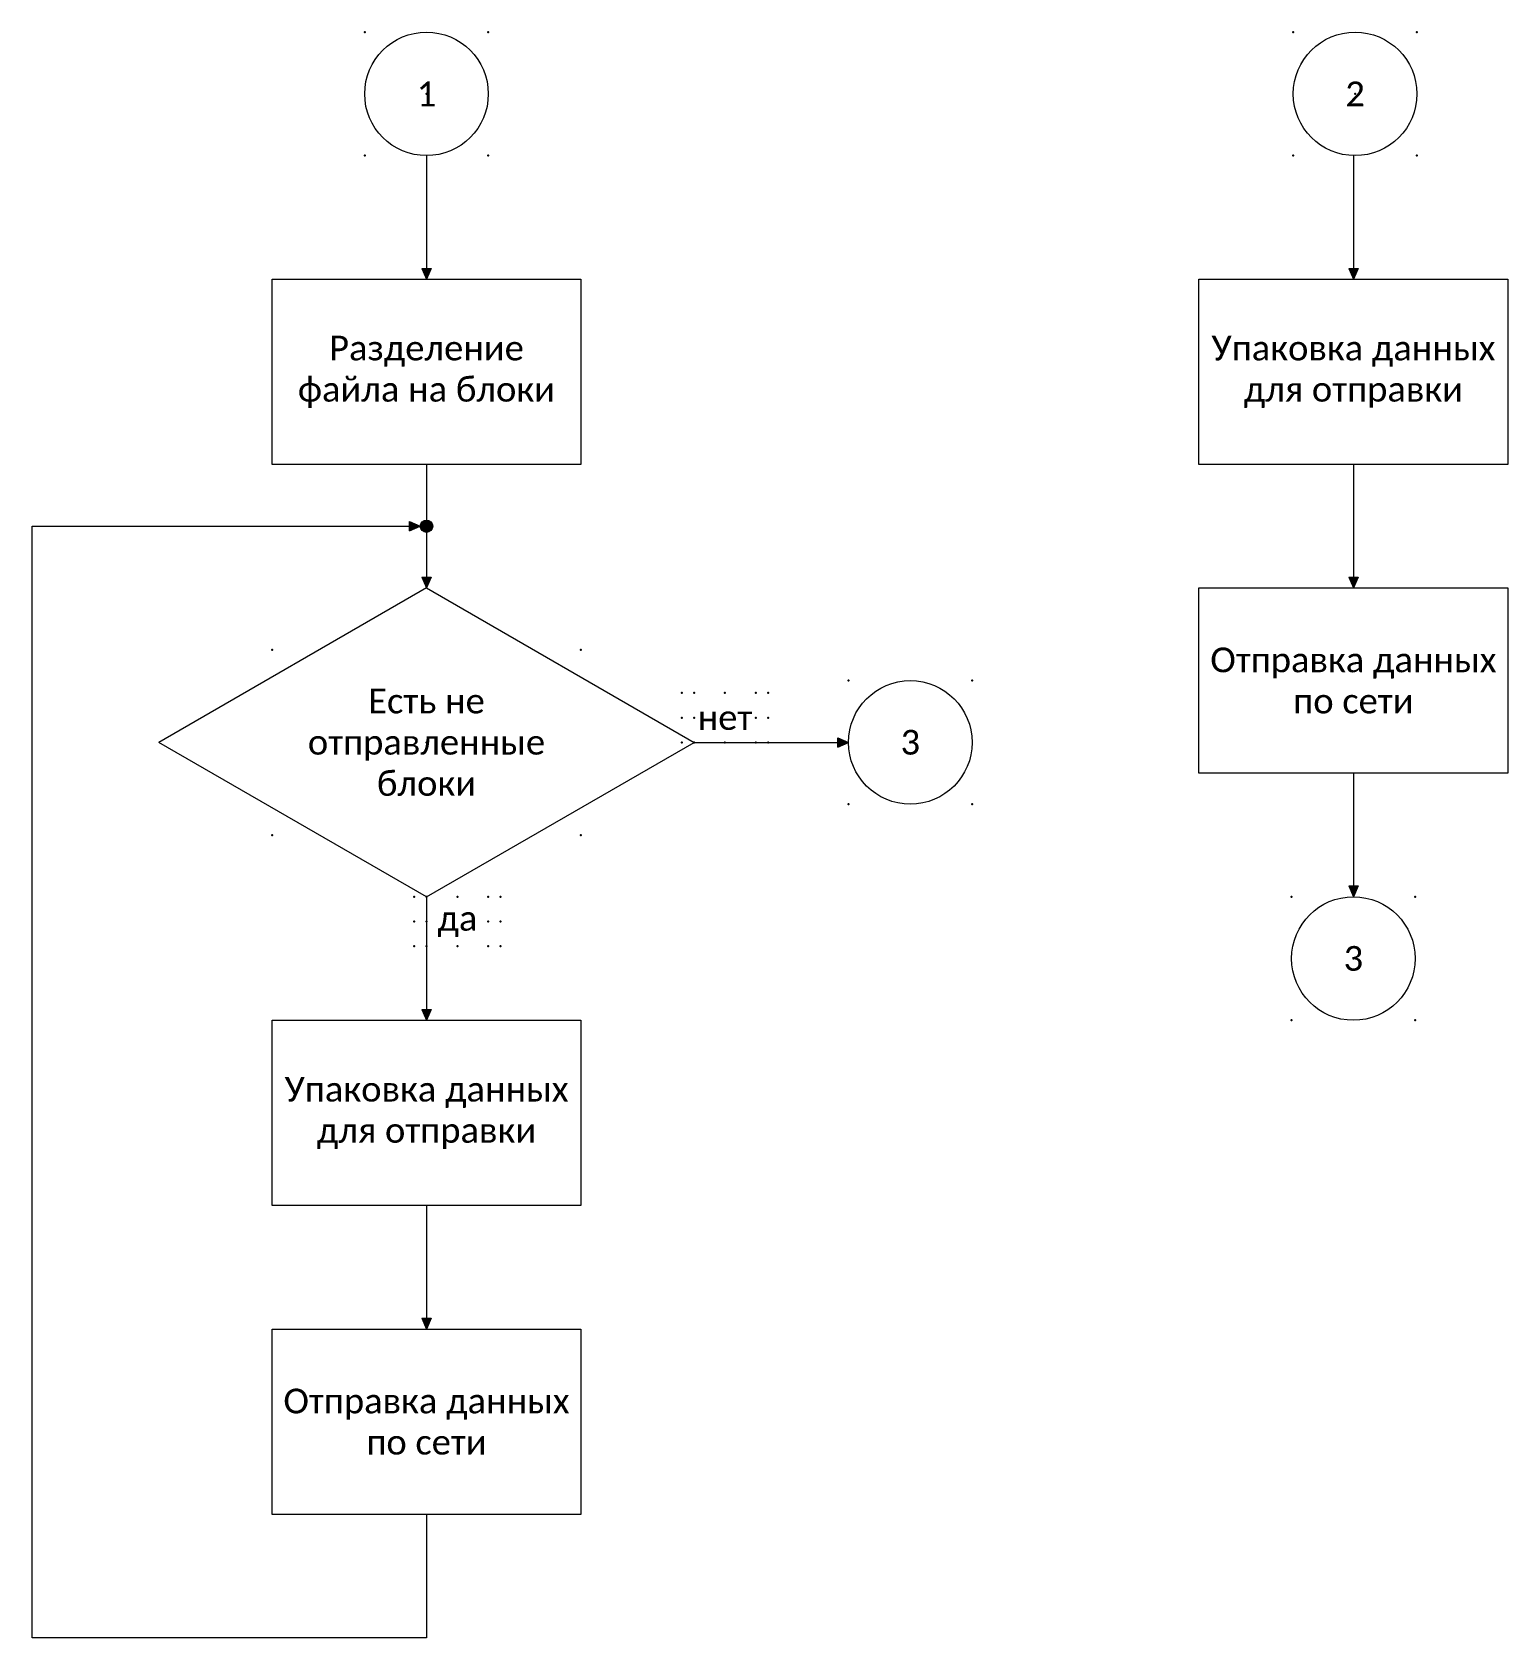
# Model space of a CAD drawing. Extents: x -1063 to 1165, y -1380 to -338.
# Drawn here: x 926.1 to 1165, y -1064.2 to -804.2 of the extents above; entities that cross this region are included whole.
import ezdxf

# ---------------------------------------------------------------- set-up
doc = ezdxf.new("R2010")
doc.units = 0
doc.header["$MEASUREMENT"] = 0
doc.layers.add('Невидимка', color=131, linetype='CONTINUOUS', plot=False)
doc.layers.add('Схема', color=50, linetype='CONTINUOUS', lineweight=20)

msp = doc.modelspace()

# ---------------------------------------------------------------- texts
at = {"layer": 'Схема', "char_height": 4, "attachment_point": 5}
for s, width, insert in [('{\\fCalibri|b0|i0|c204|p34;1}', 20, (989.95, -814.18)), ('{\\fCalibri|b0|i0|c204|p34;2}', 20, (1140.23, -814.18)), ('{\\fCalibri|b0|i0|c204|p34;Разделение \\Pфайла на блоки}', 50, (989.95, -859.18)), ('{\\fCalibri|b0|i0|c204|p34;Упаковка данных для отправки}', 50, (1139.95, -859.18)), ('{\\fCalibri|b0|i0|c204|p34;Отправка данных по сети}', 50, (1139.95, -909.18)), ('{\\fCalibri|b0|i0|c204|p34;Есть не отправленные блоки}', 50, (989.95, -919.18)), ('{\\fCalibri|b0|i0|c204|p34;нет}', 10, (1038.25, -915.18)), ('{\\fCalibri|b0|i0|c204|p34;3}', 20, (1068.25, -919.18)), ('{\\fCalibri|b0|i0|c204|p34;да}', 10, (994.95, -948.18)), ('{\\fCalibri|b0|i0|c204|p34;3}', 20, (1139.95, -954.18)), ('{\\fCalibri|b0|i0|c204|p34;Упаковка данных для отправки}', 50, (989.95, -979.18)), ('{\\fCalibri|b0|i0|c204|p34;Отправка данных по сети}', 50, (989.95, -1029.18))]:
    msp.add_mtext_dynamic_manual_height_columns(s, width=width, gutter_width=20, heights=[0], dxfattribs=dict(at, insert=insert))

# ---------------------------------------------------------------- hatches: boundary and pattern name
at = {"layer": 'Схема'}
h = msp.add_hatch(color=256, dxfattribs=at)
h.dxf.hatch_style = 1
h.paths.add_polyline_path([(990.7, -842.43), (989.95, -842.43), (989.95, -844.18)])
h.paths.add_polyline_path([(989.95, -842.43), (989.2, -842.43), (989.95, -844.18)])
h = msp.add_hatch(color=256, dxfattribs=at)
h.dxf.hatch_style = 1
h.paths.add_polyline_path([(1140.7, -842.43), (1139.95, -842.43), (1139.95, -844.18)])
h.paths.add_polyline_path([(1139.95, -842.43), (1139.2, -842.43), (1139.95, -844.18)])
h = msp.add_hatch(color=256, dxfattribs=at)
h.dxf.hatch_style = 1
h.paths.add_polyline_path([(987.2, -883.43), (987.2, -884.18), (988.95, -884.18)])
h.paths.add_polyline_path([(987.2, -884.18), (987.2, -884.93), (988.95, -884.18)])
h = msp.add_hatch(color=256, dxfattribs=at)
h.dxf.hatch_style = 1
h.paths.add_polyline_path([(989.95, -883.18), (989.95, -885.18, 0.414214), (990.95, -884.18, 0.414214)])
h.paths.add_polyline_path([(989.95, -883.18, 0.414214), (988.95, -884.18, 0.414214), (989.95, -885.18)])
h = msp.add_hatch(color=256, dxfattribs=at)
h.dxf.hatch_style = 1
h.paths.add_polyline_path([(990.7, -892.43), (989.95, -892.43), (989.95, -894.18)])
h.paths.add_polyline_path([(989.95, -892.43), (989.2, -892.43), (989.95, -894.18)])
h = msp.add_hatch(color=256, dxfattribs=at)
h.dxf.hatch_style = 1
h.paths.add_polyline_path([(1140.7, -892.43), (1139.95, -892.43), (1139.95, -894.18)])
h.paths.add_polyline_path([(1139.95, -892.43), (1139.2, -892.43), (1139.95, -894.18)])
h = msp.add_hatch(color=256, dxfattribs=at)
h.dxf.hatch_style = 1
h.paths.add_polyline_path([(1056.5, -918.43), (1056.5, -919.18), (1058.25, -919.18)])
h.paths.add_polyline_path([(1056.5, -919.18), (1056.5, -919.93), (1058.25, -919.18)])
h = msp.add_hatch(color=256, dxfattribs=at)
h.dxf.hatch_style = 1
h.paths.add_polyline_path([(1140.7, -942.43), (1139.95, -942.43), (1139.95, -944.18)])
h.paths.add_polyline_path([(1139.95, -942.43), (1139.2, -942.43), (1139.95, -944.18)])
h = msp.add_hatch(color=256, dxfattribs=at)
h.dxf.hatch_style = 1
h.paths.add_polyline_path([(990.7, -962.43), (989.95, -962.43), (989.95, -964.18)])
h.paths.add_polyline_path([(989.95, -962.43), (989.2, -962.43), (989.95, -964.18)])
h = msp.add_hatch(color=256, dxfattribs=at)
h.dxf.hatch_style = 1
h.paths.add_polyline_path([(990.7, -1012.43), (989.95, -1012.43), (989.95, -1014.18)])
h.paths.add_polyline_path([(989.95, -1012.43), (989.2, -1012.43), (989.95, -1014.18)])

# ---------------------------------------------------------------- linework, layer by layer
at = {"layer": 'Невидимка'}
for p in [(979.95, -804.18), (999.95, -804.18), (1130.23, -804.18), (1150.23, -804.18), (989.95, -814.18), (989.95, -814.18), (1140.23, -814.18), (1140.23, -814.18), (979.95, -824.18), (999.95, -824.18), (1130.23, -824.18), (1150.23, -824.18), (964.95, -904.18), (1014.95, -904.18), (1058.25, -909.18), (1078.25, -909.18), (1031.25, -911.18), (1033.25, -911.18), (1038.25, -911.18), (1043.25, -911.18), (1045.25, -911.18), (1031.25, -915.18), (1033.25, -915.18), (1043.25, -915.18), (1045.25, -915.18), (989.95, -919.18), (1031.25, -919.18), (1033.25, -919.18), (1038.25, -919.18), (1043.25, -919.18), (1045.25, -919.18), (1068.25, -919.18), (1068.25, -919.18), (1058.25, -929.18), (1078.25, -929.18), (964.95, -934.18), (1014.95, -934.18), (987.95, -944.18), (989.95, -944.18), (994.95, -944.18), (999.95, -944.18), (1001.95, -944.18), (1129.95, -944.18), (1149.95, -944.18), (987.95, -948.18), (989.95, -948.18), (999.95, -948.18), (1001.95, -948.18), (987.95, -952.18), (989.95, -952.18), (994.95, -952.18), (999.95, -952.18), (1001.95, -952.18), (1139.95, -954.18), (1139.95, -954.18), (1129.95, -964.18), (1149.95, -964.18)]:
    msp.add_point(p, dxfattribs=at)
at = {"layer": 'Схема'}
for p, q in [((989.95, -824.18), (989.95, -844.18)), ((1139.95, -824.18), (1139.95, -844.18)), ((964.95, -844.18), (1014.95, -844.18)), ((964.95, -874.18), (964.95, -844.18)), ((989.2, -842.43), (989.95, -844.18)), ((989.2, -842.43), (990.7, -842.43)), ((990.7, -842.43), (989.95, -844.18)), ((1014.95, -844.18), (1014.95, -874.18)), ((1114.95, -844.18), (1164.95, -844.18)), ((1114.95, -874.18), (1114.95, -844.18)), ((1139.2, -842.43), (1139.95, -844.18)), ((1139.2, -842.43), (1140.7, -842.43)), ((1140.7, -842.43), (1139.95, -844.18)), ((1164.95, -844.18), (1164.95, -874.18)), ((1014.95, -874.18), (964.95, -874.18)), ((989.95, -874.18), (989.95, -894.18)), ((1164.95, -874.18), (1114.95, -874.18)), ((1139.95, -874.18), (1139.95, -894.18)), ((987.2, -883.43), (988.95, -884.18)), ((987.2, -884.93), (987.2, -883.43)), ((926.13, -884.18), (988.95, -884.18)), ((926.13, -1064.18), (926.13, -884.18)), ((987.2, -884.93), (988.95, -884.18)), ((989.95, -894.18), (946.65, -919.18)), ((989.2, -892.43), (989.95, -894.18)), ((989.2, -892.43), (990.7, -892.43)), ((990.7, -892.43), (989.95, -894.18)), ((989.95, -894.18), (1033.25, -919.18)), ((1114.95, -894.18), (1164.95, -894.18)), ((1114.95, -924.18), (1114.95, -894.18)), ((1139.2, -892.43), (1139.95, -894.18)), ((1139.2, -892.43), (1140.7, -892.43)), ((1140.7, -892.43), (1139.95, -894.18)), ((1164.95, -894.18), (1164.95, -924.18)), ((989.95, -944.18), (946.65, -919.18)), ((989.95, -944.18), (1033.25, -919.18)), ((1033.25, -919.18), (1058.25, -919.18)), ((1056.5, -918.43), (1058.25, -919.18)), ((1056.5, -919.93), (1056.5, -918.43)), ((1056.5, -919.93), (1058.25, -919.18)), ((1164.95, -924.18), (1114.95, -924.18)), ((1139.95, -924.18), (1139.95, -944.18)), ((1139.2, -942.43), (1139.95, -944.18)), ((1139.2, -942.43), (1140.7, -942.43)), ((1140.7, -942.43), (1139.95, -944.18)), ((989.95, -944.18), (989.95, -964.18)), ((964.95, -964.18), (1014.95, -964.18)), ((964.95, -994.18), (964.95, -964.18)), ((989.2, -962.43), (989.95, -964.18)), ((989.2, -962.43), (990.7, -962.43)), ((990.7, -962.43), (989.95, -964.18)), ((1014.95, -964.18), (1014.95, -994.18)), ((1014.95, -994.18), (964.95, -994.18)), ((989.95, -994.18), (989.95, -1014.18)), ((989.2, -1012.43), (989.95, -1014.18)), ((989.2, -1012.43), (990.7, -1012.43)), ((990.7, -1012.43), (989.95, -1014.18)), ((964.95, -1014.18), (1014.95, -1014.18)), ((964.95, -1044.18), (964.95, -1014.18)), ((1014.95, -1014.18), (1014.95, -1044.18)), ((1014.95, -1044.18), (964.95, -1044.18)), ((989.95, -1044.18), (989.95, -1064.18)), ((989.95, -1064.18), (926.13, -1064.18))]:
    msp.add_line(p, q, dxfattribs=at)
for centre, radius in [((989.95, -814.18), 10), ((1140.23, -814.18), 10), ((989.95, -884.18), 1), ((1068.25, -919.18), 10), ((1139.95, -954.18), 10)]:
    msp.add_circle(centre, radius, dxfattribs=at)

msp.set_redraw_order([(e.dxf.handle, doc.entitydb.next_handle()) for e in msp.query("TEXT MTEXT ATTDEF DIMENSION ARC_DIMENSION")])  # texts and dimensions are drawn at this point

doc.saveas('drawing.dxf')
